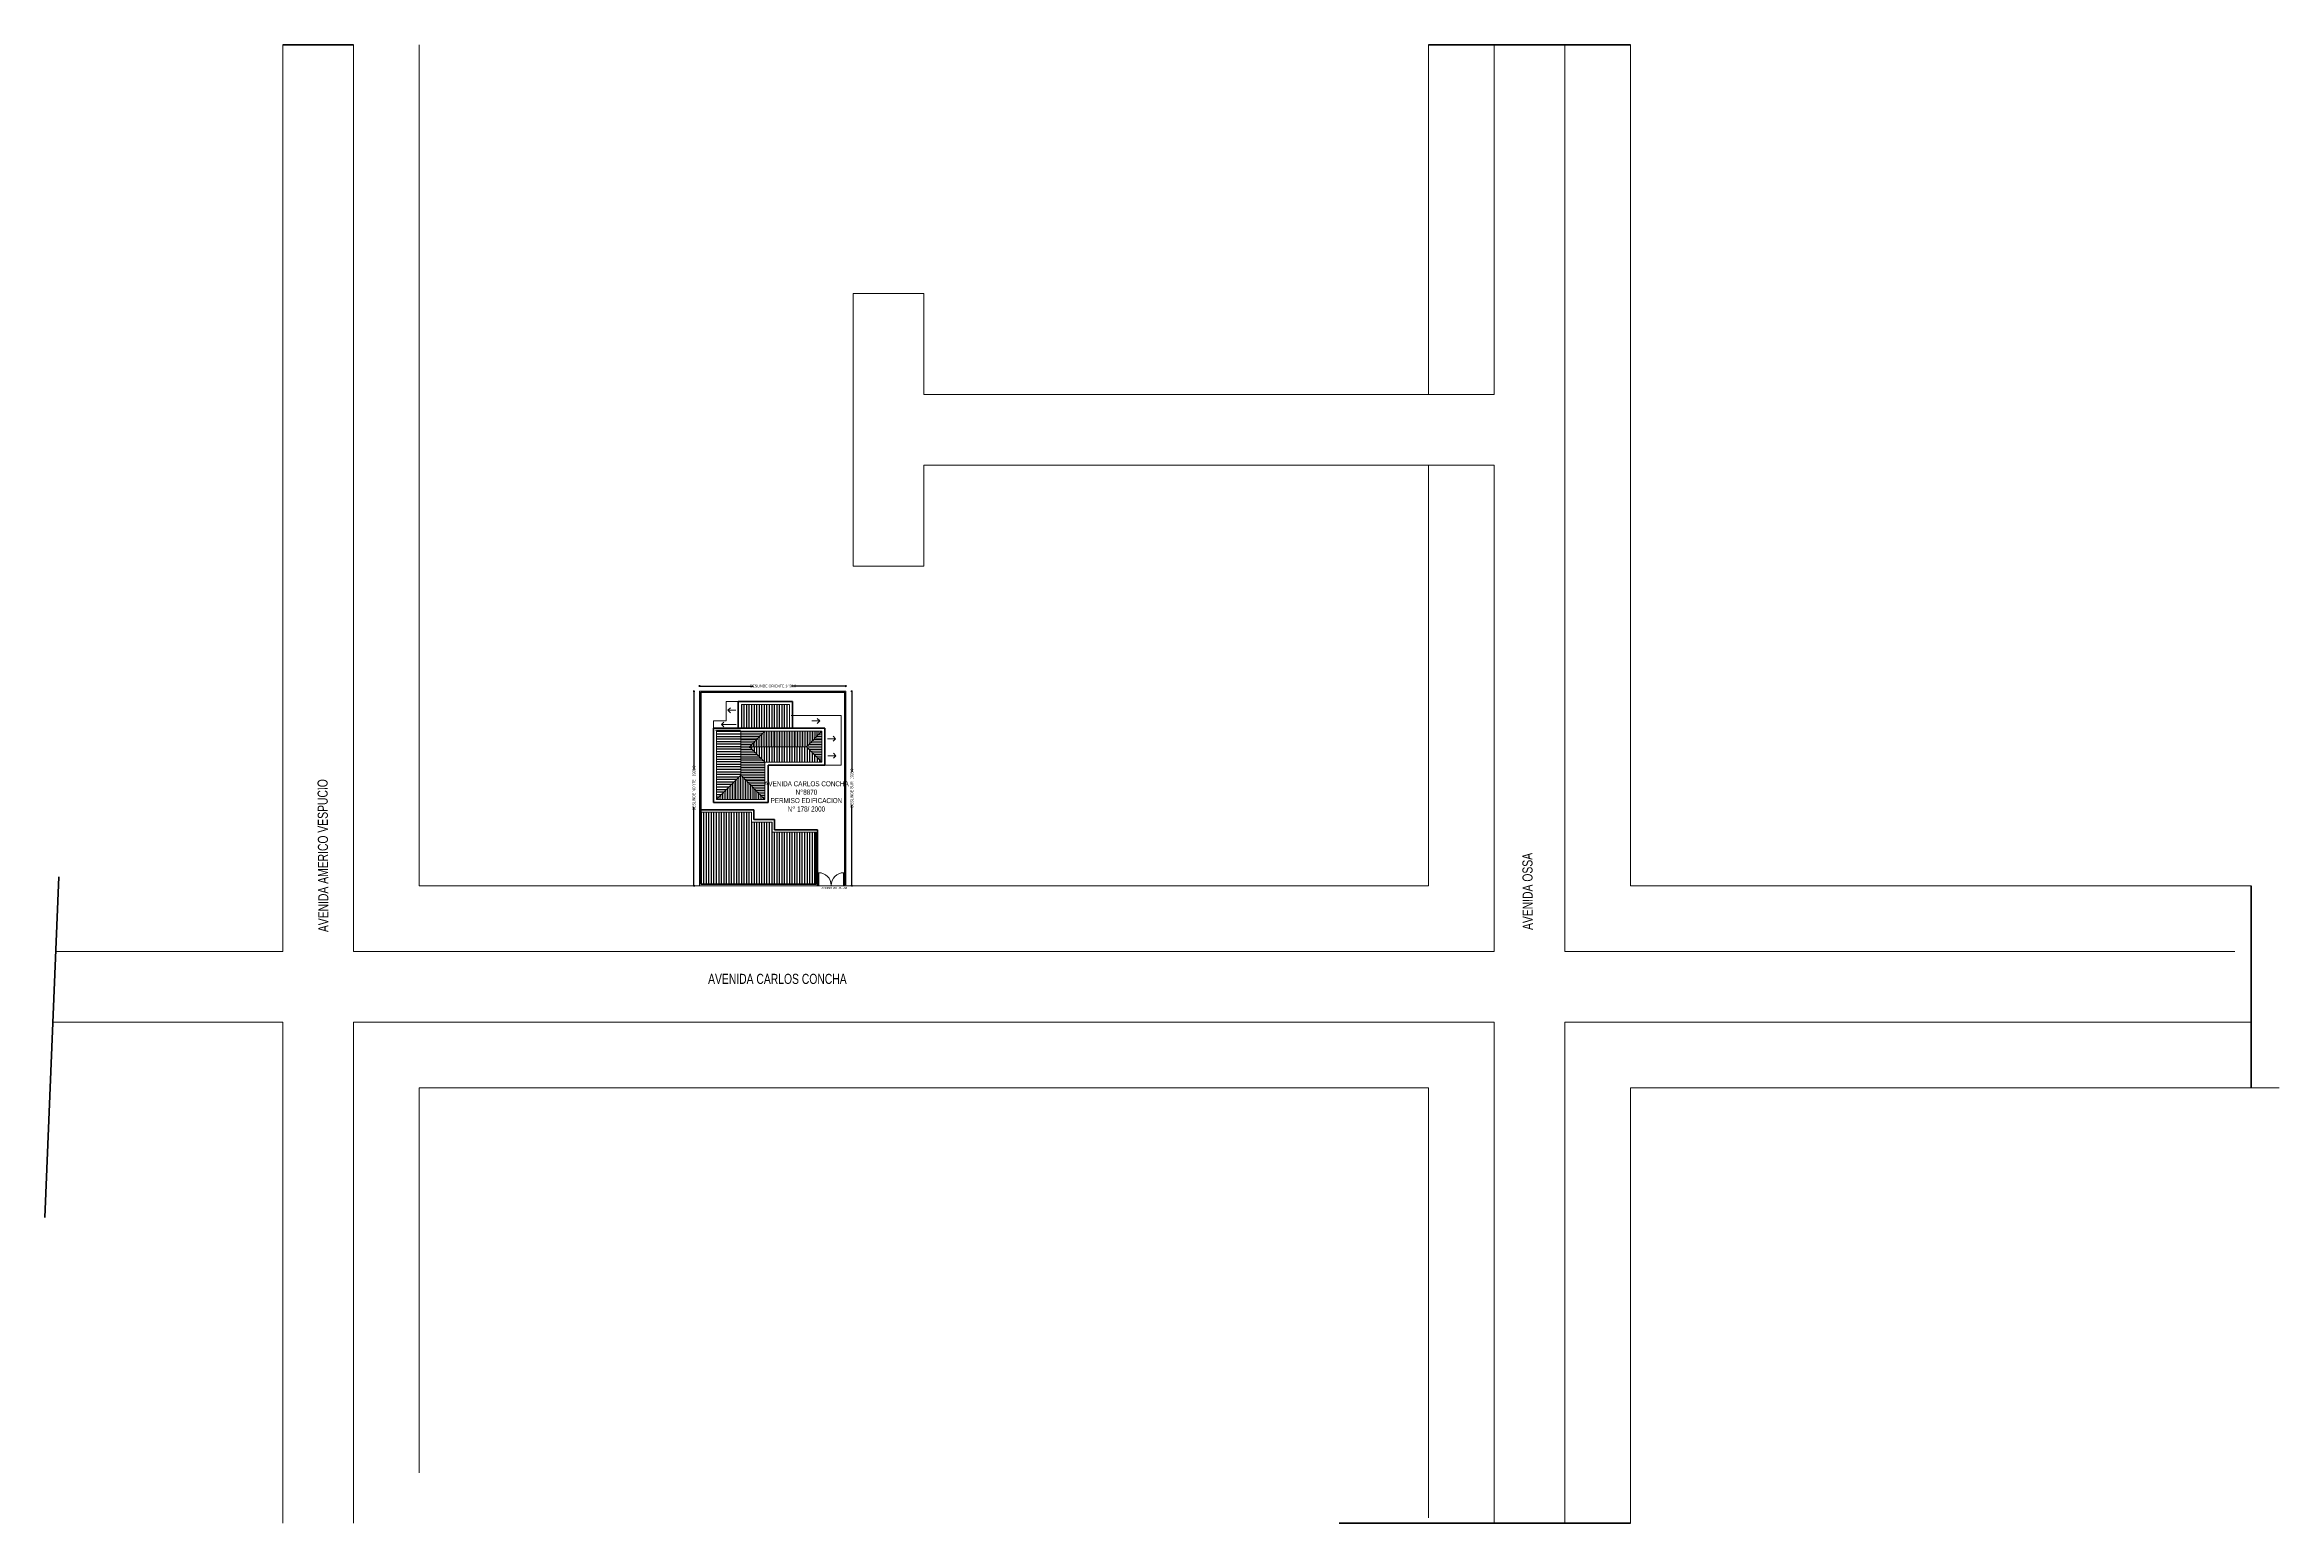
# Model space of a CAD drawing. Header units: centimetres. Extents: x 56177 to 99483, y 493 to 15482.
# Drawn here: x 77347 to 99483, y 834 to 15482 of the extents above; entities that cross this region are included whole.
import ezdxf

# ---------------------------------------------------------------- set-up
doc = ezdxf.new("R2010")
doc.units = ezdxf.units.CM
doc.header["$MEASUREMENT"] = 0
for name, color, linetype, lineweight in [('0.1 COTAS', 52, 'Continuous', 13), ('0.15 TEXTOS', 212, 'Continuous', 20), ('0.2 VENTANAS', 2, 'Continuous', 20), ('0.5 MUROS', 1, 'Continuous', 50), ('000.2 GENERAL', 2, 'Continuous', 20)]:
    doc.layers.add(name, color=color, linetype=linetype, lineweight=lineweight)
doc.layers.add('0.12 MOBILIARIO BLOQUES', color=251, linetype='Continuous', lineweight=13, true_color=0x616161)
doc.layers.add('COLOR_ GRIS', color=253, linetype='Continuous', true_color=0xb5b5b5)
doc.layers.add('COLOR_ NARANJO', color=2, linetype='Continuous', true_color=0xffff14)
doc.styles.add('NICOLAS 2', font='swisscl.ttf')
doc.dimstyles.new('NICO CMS PEQUEÑAS', dxfattribs={"dimtxt": 10, "dimasz": 2, "dimexe": 0.18, "dimexo": 0.0625, "dimgap": 0.09, "dimtad": 0, "dimdec": 1, "dimzin": 0, "dimdsep": 46, "dimtxsty": 'NICOLAS 2', "dimblk": 'CRUZ2', "dimcen": 0.09, "dimse1": 1, "dimse2": 1, "dimclrd": 256, "dimclrt": 2, "dimadec": 0, "dimazin": 0, "dimtfac": 1, "dimtdec": 1, "dimtofl": 0, "dimtmove": 1, "dimatfit": 2, "dimldrblk": 'CRUZ2', "dimfxl": 1, "dimtolj": 1, "dimtzin": 0, "dimarcsym": 0})
pattern_1 = [(90, (13451.576, 179.573), (-25, 9e-15), [])]
pattern_2 = [(180, (13451.576, 179.573), (-2e-14, -16.25), [])]

# ---------------------------------------------------------------- blocks, each defined once
blk = doc.blocks.new('CRUZ2')
at = {"layer": 'COLOR_ NARANJO', "color": 8}
for p, q in [((-1.5, 0), (1.5, 0)), ((0, 2), (0, -2))]:
    blk.add_line(p, q, dxfattribs=at)
at = {"layer": 'COLOR_ NARANJO', "color": 4}
blk.add_lwpolyline([(-1.1, -1.1), (0, 0), (1.1, 1.1)], dxfattribs=at)
blk = doc.blocks.new('*D659')
at = {"layer": '0.1 COTAS', "lineweight": -2, "transparency": 16777216}
for p, q in [((83778, 9073), (83778, 8299)), ((83778, 7153), (83778, 7927))]:
    blk.add_line(p, q, dxfattribs=at)
at = {"layer": 'Defpoints', "color": 0, "transparency": 16777216}
for p in [(83832, 9077), (83778, 7149), (83832, 7149)]:
    blk.add_point(p, dxfattribs=at)
at = {"layer": '0.1 COTAS', "lineweight": -2, "transparency": 16777216, "xscale": 4, "yscale": 4, "zscale": 4}
for p, rotation in [((83778, 9077), 90), ((83778, 7149), 270)]:
    blk.add_blockref('CRUZ2', p, dxfattribs=dict(at, rotation=rotation))
at = {"layer": '0.1 COTAS', "color": 2, "transparency": 16777216, "insert": (83778, 8113), "char_height": 28, "attachment_point": 5, "rotation": 90, "style": 'NICOLAS 2'}
blk.add_mtext('\\A1; DESLINDE NORTE   1928.0', dxfattribs=at)
blk = doc.blocks.new('*D660')
at = {"layer": '0.1 COTAS', "lineweight": -2, "transparency": 16777216}
for p, q in [((85342, 9073), (85342, 8278)), ((85342, 7153), (85342, 7949))]:
    blk.add_line(p, q, dxfattribs=at)
at = {"layer": 'Defpoints', "color": 0, "transparency": 16777216}
for p in [(85282, 9077), (85282, 7149), (85342, 7149)]:
    blk.add_point(p, dxfattribs=at)
at = {"layer": '0.1 COTAS', "lineweight": -2, "transparency": 16777216, "xscale": 4, "yscale": 4, "zscale": 4}
for p, rotation in [((85342, 9077), 90), ((85342, 7149), 270)]:
    blk.add_blockref('CRUZ2', p, dxfattribs=dict(at, rotation=rotation))
at = {"layer": '0.1 COTAS', "color": 2, "transparency": 16777216, "insert": (85342, 8113), "char_height": 28, "attachment_point": 5, "rotation": 90, "style": 'NICOLAS 2'}
blk.add_mtext('\\A1; DESLINDE SUR  1928.0', dxfattribs=at)
blk = doc.blocks.new('*D661')
at = {"layer": '0.1 COTAS', "lineweight": -2, "transparency": 16777216}
for p, q in [((83836, 9128), (84367, 9128)), ((85278, 9128), (84747, 9128))]:
    blk.add_line(p, q, dxfattribs=at)
at = {"layer": 'Defpoints', "color": 0, "transparency": 16777216}
for p in [(83832, 9077), (85282, 9128), (85282, 9077)]:
    blk.add_point(p, dxfattribs=at)
at = {"layer": '0.1 COTAS', "lineweight": -2, "transparency": 16777216, "xscale": 4, "yscale": 4, "zscale": 4, "rotation": 180}
blk.add_blockref('CRUZ2', (83832, 9128), dxfattribs=at)
at = {"layer": '0.1 COTAS', "lineweight": -2, "transparency": 16777216, "xscale": 4, "yscale": 4, "zscale": 4}
blk.add_blockref('CRUZ2', (85282, 9128), dxfattribs=at)
at = {"layer": '0.1 COTAS', "color": 2, "transparency": 16777216, "insert": (84557, 9128), "char_height": 28, "attachment_point": 5, "style": 'NICOLAS 2'}
blk.add_mtext('\\A1; DESLINDE ORIENTE 1450.0', dxfattribs=at)

msp = doc.modelspace()

# ---------------------------------------------------------------- hatches: boundary and pattern name
at = {"layer": '0.2 VENTANAS'}
h = msp.add_hatch(dxfattribs=at)
h.set_pattern_fill('ANSI31', color=256, scale=130, angle=495)
h.set_pattern_definition(pattern_2)
h.paths.add_polyline_path([(84481.83, 8004.1), (84481.83, 8374.1), (84328.83, 8527.1), (84481.83, 8680.1), (84242.33, 8680.1), (84242.33, 8244.6)])
h = msp.add_hatch(dxfattribs=at)
h.set_pattern_fill('ANSI31', color=256, scale=130, angle=405)
h.set_pattern_definition([(90, (13451.576, 179.573), (-16.25, 5e-15), [])])
h.paths.add_polyline_path([(84892.83, 8527.1), (85045.83, 8680.1), (84481.83, 8680.1), (84328.83, 8527.1)])
h = msp.add_hatch(dxfattribs=at)
h.set_pattern_fill('ANSI31', color=256, scale=130, angle=495)
h.set_pattern_definition(pattern_2)
h.paths.add_polyline_path([(85045.83, 8680.1), (84892.83, 8527.1), (85045.83, 8374.1)])
h = msp.add_hatch(dxfattribs=at)
h.set_pattern_fill('ANSI31', color=256, scale=130, angle=405)
h.paths.add_polyline_path([(84242.08, 8244.85), (84001.83, 8004.1), (84481.83, 8004.1)])
at = {"layer": 'COLOR_ GRIS'}
h = msp.add_hatch(dxfattribs=at)
h.set_pattern_fill('ANSI31', color=256, scale=200, angle=405)
h.set_pattern_definition(pattern_1)
h.paths.add_polyline_path([(84724.83, 8710.1), (84724.83, 8945.1), (84247.83, 8945.1), (84247.83, 8710.1)])
h = msp.add_hatch(dxfattribs=at)
h.set_pattern_fill('ANSI31', color=256, scale=200, angle=495)
h.set_pattern_definition([(180, (13451.576, 179.573), (-3e-14, -25), [])])
h.paths.add_polyline_path([(84242.33, 8245.1), (84242.33, 8680.1), (84237.83, 8680.1), (84001.83, 8680.1), (84001.83, 8004.1)])
h = msp.add_hatch(dxfattribs=at)
h.set_pattern_fill('ANSI31', color=256, scale=200, angle=405)
h.set_pattern_definition(pattern_1)
h.paths.add_polyline_path([(84892.83, 8527.1), (84328.83, 8527.1), (84481.83, 8374.1), (85045.83, 8374.1)])
h = msp.add_hatch(dxfattribs=at)
h.set_pattern_fill('ANSI31', color=256, scale=200, angle=405)
h.set_pattern_definition(pattern_1)
h.paths.add_polyline_path([(84988.83, 7164.1), (84988.83, 7679.1), (84551.83, 7679.1), (84551.83, 7780.1), (84346.83, 7780.1), (84346.83, 7877.1), (83846.83, 7877.1), (83846.83, 7164.1)])

# ---------------------------------------------------------------- linework, layer by layer
at = {"layer": '0.12 MOBILIARIO BLOQUES'}
for p, q in [((79705.39, 15481.6), (79705.39, 6499.1)), ((80405.39, 15481.6), (80405.39, 6499.1)), ((81055.39, 7149.1), (81055.39, 15481.6)), ((91055.39, 12015.35), (91055.39, 15481.6)), ((91705.39, 15481.6), (91705.39, 12015.35)), ((92405.39, 15481.6), (92405.39, 6499.1)), ((93055.39, 7149.1), (93055.39, 15481.6)), ((86055.39, 13015.35), (85355.39, 13015.35)), ((85355.39, 13015.35), (85355.39, 10315.35)), ((86055.39, 13015.35), (86055.39, 12015.35)), ((91705.39, 12015.35), (86055.39, 12015.35)), ((91705.39, 11315.35), (86055.39, 11315.35)), ((86055.39, 11315.35), (86055.39, 10315.35)), ((91055.39, 7149.1), (91055.39, 11315.35)), ((91705.39, 11315.35), (91705.39, 6499.1)), ((86055.39, 10315.35), (85355.39, 10315.35)), ((85281.83, 9077.1), (83831.83, 9077.1)), ((83831.83, 9077.1), (83831.83, 7149.1)), ((85281.83, 7149.1), (85281.83, 9077.1)), ((84114.92, 8887.84), (84138.86, 8912.45)), ((84194.28, 8887.84), (84114.92, 8887.84)), ((84114.92, 8887.84), (84138.86, 8863.24)), ((84051.55, 8747.01), (84075.5, 8771.61)), ((84194.88, 8747.01), (84051.55, 8747.01)), ((84051.55, 8747.01), (84075.5, 8722.4)), ((84739.83, 8836.1), (85237.54, 8836.1)), ((84944.47, 8782.25), (85023.84, 8782.25)), ((85023.84, 8782.25), (84999.89, 8806.85)), ((85023.84, 8782.25), (84999.89, 8757.64)), ((85237.54, 8836.1), (85237.54, 8344.1)), ((85101.16, 8606.58), (85180.52, 8606.58)), ((85105.98, 8437.39), (85185.35, 8437.39)), ((85180.52, 8606.58), (85156.58, 8631.19)), ((85180.52, 8606.58), (85156.58, 8581.97)), ((85185.35, 8437.39), (85161.4, 8462)), ((85185.35, 8437.39), (85161.4, 8412.78)), ((85237.54, 8344.1), (85075.83, 8344.1)), ((91055.39, 7149.1), (81055.39, 7149.1)), ((85012.83, 7154.1), (85012.83, 7279.1)), ((85012.83, 7154.1), (85015.33, 7154.1)), ((85015.33, 7154.1), (85015.33, 7279.1)), ((85260.33, 7154.1), (85260.33, 7279.1)), ((85262.83, 7154.1), (85260.33, 7154.1)), ((85262.83, 7154.1), (85262.83, 7279.1)), ((93055.39, 7149.1), (99203.16, 7149.1)), ((79705.39, 6499.1), (77454.67, 6499.1)), ((91705.39, 6499.1), (80405.39, 6499.1)), ((99044.31, 6499.1), (92405.39, 6499.1)), ((79705.39, 5799.1), (77425.96, 5799.1)), ((79705.39, 5799.1), (79705.39, 833.84)), ((91705.39, 5799.1), (80405.39, 5799.1)), ((80405.39, 5799.1), (80405.39, 833.84)), ((91705.39, 5799.1), (91705.39, 833.84)), ((99203.16, 5799.1), (92405.39, 5799.1)), ((92405.39, 5799.1), (92405.39, 833.84)), ((81055.39, 5149.1), (81055.39, 1334.18)), ((91055.39, 5149.1), (81055.39, 5149.1)), ((91055.39, 5149.1), (91055.39, 889.29)), ((99483.28, 5149.1), (93055.39, 5149.1)), ((93055.39, 5149.1), (93055.39, 833.84))]:
    msp.add_line(p, q, dxfattribs=at)
msp.add_lwpolyline([(84217.83, 8975.1), (84095.83, 8975.1), (84095.83, 8785.1), (83971.83, 8785.1), (83971.83, 8710.1), (83971.83, 8710.1)], dxfattribs=at)
for centre, start, end in [((85012.83, 7154.1), 0, 90), ((85262.83, 7154.1), 90, 180)]:
    msp.add_arc(centre, 125, start, end, dxfattribs=at)
at = {"layer": '0.2 VENTANAS'}
for p, q in [((84247.83, 8945.1), (84247.83, 8710.1)), ((84247.83, 8945.1), (84724.83, 8945.1)), ((84724.83, 8945.1), (84724.83, 8710.1)), ((84237.83, 8690.1), (83991.83, 8690.1)), ((84237.83, 8680.1), (84001.83, 8680.1)), ((84001.83, 8680.1), (84001.83, 8004.1)), ((84237.83, 8680.1), (85045.83, 8680.1)), ((84242.33, 8244.6), (84242.33, 8680.1)), ((84328.83, 8527.1), (84481.83, 8680.1)), ((84892.83, 8527.1), (85045.83, 8680.1)), ((85045.83, 8680.1), (85045.83, 8374.1)), ((84892.83, 8527.1), (84328.83, 8527.1)), ((84481.83, 8374.1), (84328.83, 8527.1)), ((85045.83, 8374.1), (84892.83, 8527.1)), ((84241.83, 8244.6), (84001.83, 8004.1)), ((84242.33, 8244.6), (84481.83, 8004.1)), ((85045.83, 8374.1), (84481.83, 8374.1)), ((84481.83, 8374.1), (84481.83, 8004.1)), ((84001.83, 8004.1), (84481.83, 8004.1)), ((84346.83, 7877.1), (83846.83, 7877.1)), ((84346.83, 7780.1), (84346.83, 7877.1)), ((84551.83, 7780.1), (84346.83, 7780.1)), ((84551.83, 7679.1), (84551.83, 7780.1)), ((84988.83, 7679.1), (84551.83, 7679.1))]:
    msp.add_line(p, q, dxfattribs=at)
at = {"layer": '0.5 MUROS', "ltscale": 10}
for p, q in [((79705.39, 15481.6), (80405.39, 15481.6)), ((91055.39, 15481.6), (93055.39, 15481.6)), ((83846.83, 9067.1), (83846.83, 7164.1)), ((85271.83, 9067.1), (83846.83, 9067.1)), ((84217.83, 8975.1), (84217.83, 8710.1)), ((84217.83, 8975.1), (84537.83, 8975.1)), ((84537.83, 8975.1), (84552.83, 8975.1)), ((84552.83, 8975.1), (84739.83, 8975.1)), ((84739.83, 8975.1), (84754.83, 8975.1)), ((84754.83, 8975.1), (84754.83, 8710.1)), ((85271.83, 7159.1), (85271.83, 9067.1)), ((84217.83, 8710.1), (83971.83, 8710.1)), ((83971.83, 8710.1), (83971.83, 7974.1)), ((84217.83, 8710.1), (85075.83, 8710.1)), ((85075.83, 8710.1), (85075.83, 8344.1)), ((84242.33, 8527.6), (84242.33, 8527.6)), ((85075.83, 8344.1), (84511.83, 8344.1)), ((84511.83, 8344.1), (84511.83, 7974.1)), ((83971.83, 7974.1), (84511.83, 7974.1)), ((84371.83, 7902.1), (83846.83, 7902.1)), ((84371.83, 7805.1), (84371.83, 7902.1)), ((84576.83, 7805.1), (84371.83, 7805.1)), ((84576.83, 7704.1), (84576.83, 7805.1)), ((85003.83, 7704.1), (84576.83, 7704.1)), ((84988.83, 7164.1), (84988.83, 7679.1)), ((85003.83, 7149.1), (85003.83, 7704.1)), ((77484.97, 7237.53), (77346.52, 3862.84)), ((83846.83, 7164.1), (84988.83, 7164.1)), ((85012.83, 7159.1), (85003.83, 7159.1)), ((85012.83, 7159.1), (85012.83, 7149.1)), ((85271.83, 7159.1), (85262.83, 7159.1)), ((85262.83, 7159.1), (85262.83, 7149.1)), ((99203.16, 7149.1), (99203.16, 5149.1)), ((93055.39, 833.84), (90168.78, 833.84))]:
    msp.add_line(p, q, dxfattribs=at)
at = {"layer": '000.2 GENERAL', "ltscale": 10}
msp.add_line((83831.83, 7149.1), (85281.83, 7149.1), dxfattribs=at)

# ---------------------------------------------------------------- texts
at = {"layer": '0.15 TEXTOS', "char_height": 100, "width": 2032.6798, "attachment_point": 1, "rotation": 90.335973, "style": 'NICOLAS 2'}
for s, insert in [('AVENIDA AMERICO VESPUCIO', (80057.91, 6690.37)), ('AVENIDA OSSA', (91989.03, 6711.44))]:
    msp.add_mtext(s, dxfattribs=dict(at, insert=insert))
at = {"layer": '0.15 TEXTOS', "attachment_point": 1, "style": 'NICOLAS 2'}
for s, insert, char_height, width in [('\\pxqc;AVENIDA CARLOS CONCHA\\PN°8870\\PPERMISO EDIFICACION \\PN° 178/ 2000', (83876.18, 8185.19), 50, 2032.6798), ('ACCESO VEHICULAR', (85041.1, 7137.17), 20, 489.6147), ('AVENIDA CARLOS CONCHA', (83918.56, 6277.18), 100, 2032.6798)]:
    msp.add_mtext(s, dxfattribs=dict(at, insert=insert, char_height=char_height, width=width))

# ---------------------------------------------------------------- dimensions: what is measured, and where the dimension line sits
at = {"layer": '0.1 COTAS'}
for base, p1, p2, text, picture, middle in [((83777.58, 7149.1), (83831.83, 9077.1), (83831.83, 7149.1), ' DESLINDE NORTE   <>', '*D659', (83777.58, 8113.1)), ((85342.27, 7149.1), (85281.83, 9077.1), (85281.83, 7149.1), ' DESLINDE SUR  <>', '*D660', (85342.27, 8113.1))]:
    dim = msp.add_linear_dim(base=base, p1=p1, p2=p2, angle=90, text=text, dimstyle='NICO CMS PEQUEÑAS', override={"dimscale": 4, "dimtxt": 7, "dimasz": 1}, dxfattribs=at)
    dim.commit()
    dim.dimension.update_dxf_attribs({"geometry": picture, "text_midpoint": middle})
dim = msp.add_linear_dim(base=(85281.83, 9128.1), p1=(83831.83, 9077.1), p2=(85281.83, 9077.1), text=' DESLINDE ORIENTE <>', dimstyle='NICO CMS PEQUEÑAS', override={"dimscale": 4, "dimtxt": 7, "dimasz": 1}, dxfattribs=at)
dim.commit()
dim.dimension.update_dxf_attribs({"geometry": '*D661', "text_midpoint": (84556.83, 9128.1)})

doc.saveas('drawing.dxf')
